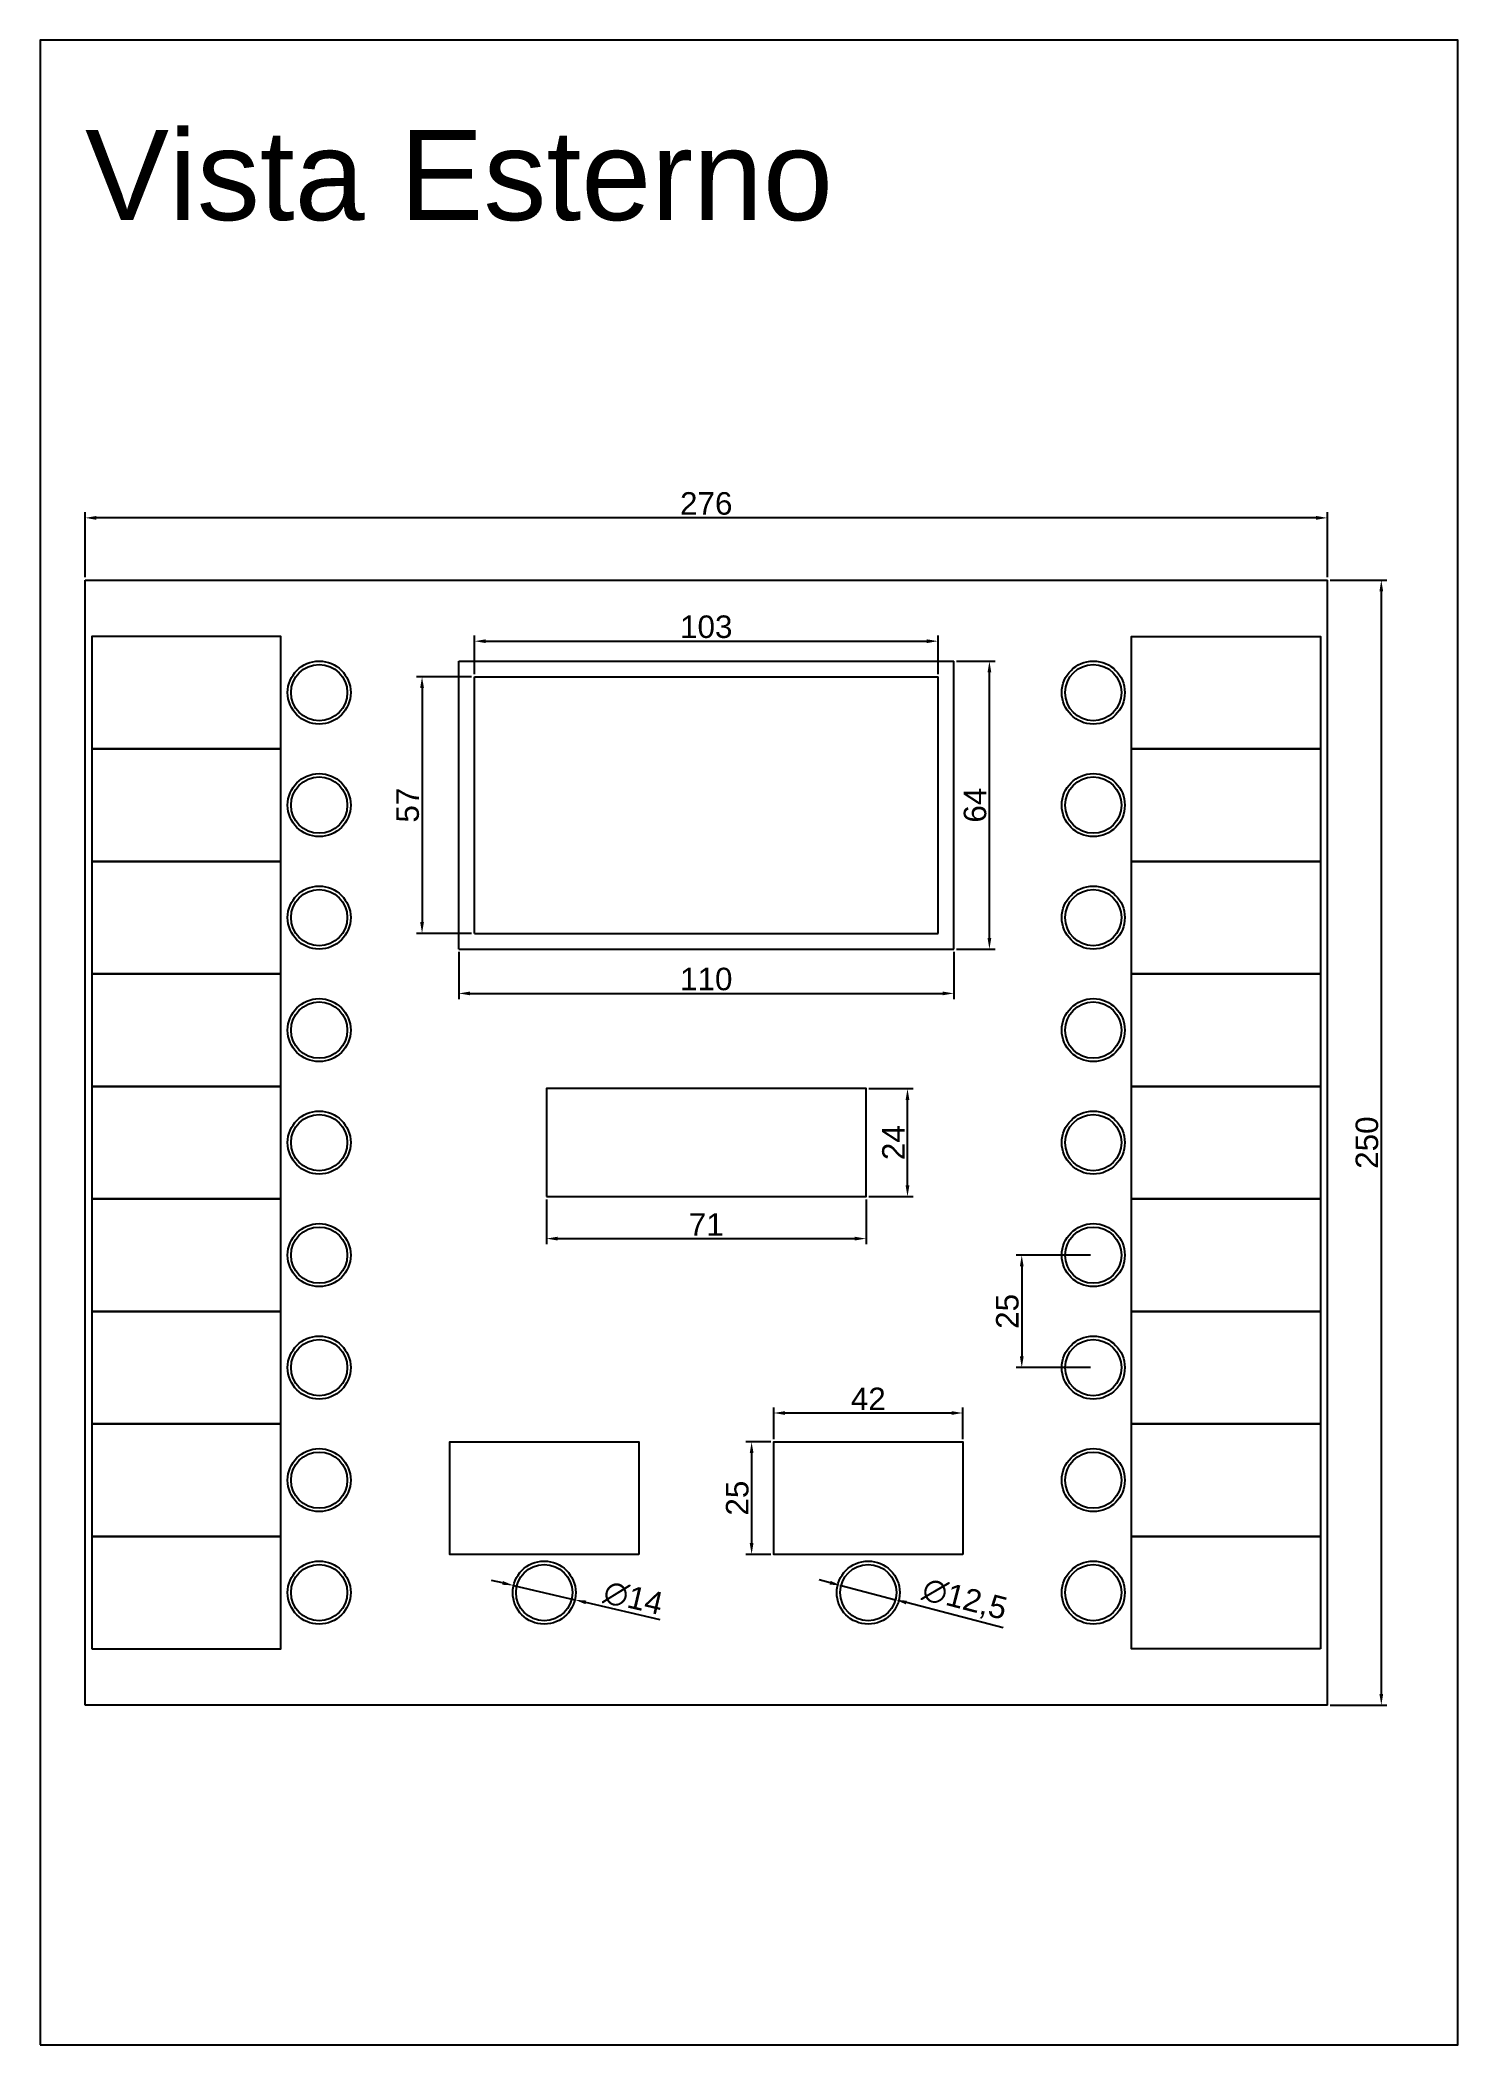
# Model space of a CAD drawing. Header units: millimetres. Extents: x 740 to 2555, y 1174 to 2620.
# Drawn here: x 740 to 1055, y 1174.5 to 1620 of the extents above; entities that cross this region are included whole.
import ezdxf

# ---------------------------------------------------------------- set-up
doc = ezdxf.new("R2010")
doc.units = ezdxf.units.MM
doc.layers.add('Quote', color=6, linetype='Continuous')
doc.styles.get("Standard").update_dxf_attribs({"font": 'arial.ttf'})
doc.dimstyles.new('ISO-50', dxfattribs={"dimtxt": 5, "dimasz": 2.5, "dimexe": 1.25, "dimexo": 0.625, "dimtad": 1, "dimtxsty": 'Standard', "dimcen": 2.5, "dimadec": 0, "dimazin": 0, "dimtfac": 1, "dimtmove": 0, "dimatfit": 3, "dimfxl": 1, "dimarcsym": 0})

msp = doc.modelspace()

# ---------------------------------------------------------------- texts
at = {"layer": 'Quote', "color": 6, "insert": (750, 1600), "char_height": 20, "attachment_point": 1}
msp.add_mtext_dynamic_manual_height_columns('Vista Esterno', width=276, gutter_width=12.5, heights=[0], dxfattribs=at)

# ---------------------------------------------------------------- blocks, each defined once
blk = doc.blocks.new('*D0')
at = {"layer": 'Defpoints', "color": 0, "transparency": 16777216}
for p in [(833, 1418), (943, 1418), (943, 1408.16)]:
    blk.add_point(p, dxfattribs=at)
at = {"layer": 'Quote', "color": 0, "lineweight": -2, "transparency": 16777216}
for p, q in [((833, 1417.38), (833, 1406.91)), ((943, 1417.38), (943, 1406.91)), ((835.5, 1408.16), (940.5, 1408.16))]:
    blk.add_line(p, q, dxfattribs=at)
at = {"layer": 'Quote', "color": 0, "transparency": 16777216}
for points in [[(835.5, 1408.57), (835.5, 1407.74), (833, 1408.16)], [(940.5, 1408.57), (940.5, 1407.74), (943, 1408.16)]]:
    blk.add_solid(points, dxfattribs=at)
at = {"layer": 'Quote', "color": 0, "transparency": 16777216, "insert": (888, 1411.33), "char_height": 5, "attachment_point": 5}
blk.add_mtext('110', dxfattribs=at)
blk = doc.blocks.new('*D2')
at = {"layer": 'Defpoints', "color": 0, "transparency": 16777216}
for p in [(943, 1482), (950.91, 1482), (943, 1418)]:
    blk.add_point(p, dxfattribs=at)
at = {"layer": 'Quote', "color": 0, "lineweight": -2, "transparency": 16777216}
for p, q in [((943.62, 1482), (952.16, 1482)), ((950.91, 1420.5), (950.91, 1479.5)), ((943.62, 1418), (952.16, 1418))]:
    blk.add_line(p, q, dxfattribs=at)
at = {"layer": 'Quote', "color": 0, "transparency": 16777216}
for points in [[(950.5, 1479.5), (951.33, 1479.5), (950.91, 1482)], [(950.5, 1420.5), (951.33, 1420.5), (950.91, 1418)]]:
    blk.add_solid(points, dxfattribs=at)
at = {"layer": 'Quote', "color": 0, "transparency": 16777216, "insert": (947.74, 1450), "char_height": 5, "attachment_point": 5, "rotation": 90}
blk.add_mtext('64', dxfattribs=at)
blk = doc.blocks.new('*D4')
at = {"layer": 'Defpoints', "color": 0, "transparency": 16777216}
for p in [(852.5, 1363), (923.5, 1363), (923.5, 1353.67)]:
    blk.add_point(p, dxfattribs=at)
at = {"layer": 'Quote', "color": 0, "lineweight": -2, "transparency": 16777216}
for p, q in [((852.5, 1362.38), (852.5, 1352.42)), ((923.5, 1362.38), (923.5, 1352.42)), ((855, 1353.67), (921, 1353.67))]:
    blk.add_line(p, q, dxfattribs=at)
at = {"layer": 'Quote', "color": 0, "transparency": 16777216}
for points in [[(855, 1354.09), (855, 1353.25), (852.5, 1353.67)], [(921, 1354.09), (921, 1353.25), (923.5, 1353.67)]]:
    blk.add_solid(points, dxfattribs=at)
at = {"layer": 'Quote', "color": 0, "transparency": 16777216, "insert": (888, 1356.81), "char_height": 5, "attachment_point": 5}
blk.add_mtext('71', dxfattribs=at)
blk = doc.blocks.new('*D5')
at = {"layer": 'Defpoints', "color": 0, "transparency": 16777216}
for p in [(923.5, 1387), (932.71, 1387), (923.5, 1363)]:
    blk.add_point(p, dxfattribs=at)
at = {"layer": 'Quote', "color": 0, "lineweight": -2, "transparency": 16777216}
for p, q in [((924.12, 1387), (933.96, 1387)), ((932.71, 1365.5), (932.71, 1384.5)), ((924.12, 1363), (933.96, 1363))]:
    blk.add_line(p, q, dxfattribs=at)
at = {"layer": 'Quote', "color": 0, "transparency": 16777216}
for points in [[(932.3, 1384.5), (933.13, 1384.5), (932.71, 1387)], [(932.3, 1365.5), (933.13, 1365.5), (932.71, 1363)]]:
    blk.add_solid(points, dxfattribs=at)
at = {"layer": 'Quote', "color": 0, "transparency": 16777216, "insert": (929.58, 1375), "char_height": 5, "attachment_point": 5, "rotation": 90}
blk.add_mtext('24', dxfattribs=at)
blk = doc.blocks.new('*D6')
at = {"layer": 'Defpoints', "color": 0, "transparency": 16777216}
for p in [(917.95, 1276.57), (930.05, 1273.43)]:
    blk.add_point(p, dxfattribs=at)
at = {"layer": 'Quote', "color": 0, "lineweight": -2, "transparency": 16777216}
for p, q in [((915.53, 1277.2), (913.11, 1277.83)), ((917.95, 1276.57), (930.05, 1273.43)), ((953.97, 1267.2), (932.47, 1272.8))]:
    blk.add_line(p, q, dxfattribs=at)
at = {"layer": 'Quote', "color": 0, "transparency": 16777216}
for points in [[(915.64, 1277.61), (915.43, 1276.8), (917.95, 1276.57)], [(932.57, 1273.2), (932.36, 1272.39), (930.05, 1273.43)]]:
    blk.add_solid(points, dxfattribs=at)
at = {"layer": 'Quote', "color": 0, "transparency": 16777216, "insert": (945.36, 1273.28), "char_height": 5, "attachment_point": 5, "rotation": 345.4127}
blk.add_mtext('∅12,5', dxfattribs=at)
blk = doc.blocks.new('*D7')
at = {"layer": 'Defpoints', "color": 0, "transparency": 16777216}
for p in [(845.18, 1276.59), (858.82, 1273.41)]:
    blk.add_point(p, dxfattribs=at)
at = {"layer": 'Quote', "color": 0, "lineweight": -2, "transparency": 16777216}
for p, q in [((842.75, 1277.16), (840.32, 1277.73)), ((845.18, 1276.59), (858.82, 1273.41)), ((877.76, 1268.98), (861.25, 1272.84))]:
    blk.add_line(p, q, dxfattribs=at)
at = {"layer": 'Quote', "color": 0, "transparency": 16777216}
for points in [[(842.84, 1277.57), (842.65, 1276.76), (845.18, 1276.59)], [(861.35, 1273.24), (861.16, 1272.43), (858.82, 1273.41)]]:
    blk.add_solid(points, dxfattribs=at)
at = {"layer": 'Quote', "color": 0, "transparency": 16777216, "insert": (871.78, 1273.78), "char_height": 5, "attachment_point": 5, "rotation": 346.8354}
blk.add_mtext('∅14', dxfattribs=at)
blk = doc.blocks.new('*D8')
at = {"layer": 'Defpoints', "color": 0, "transparency": 16777216}
for p in [(945, 1314.92), (903, 1308.5), (945, 1308.5)]:
    blk.add_point(p, dxfattribs=at)
at = {"layer": 'Quote', "color": 0, "lineweight": -2, "transparency": 16777216}
for p, q in [((903, 1309.12), (903, 1316.17)), ((905.5, 1314.92), (942.5, 1314.92)), ((945, 1309.12), (945, 1316.17))]:
    blk.add_line(p, q, dxfattribs=at)
at = {"layer": 'Quote', "color": 0, "transparency": 16777216}
for points in [[(905.5, 1315.33), (905.5, 1314.5), (903, 1314.92)], [(942.5, 1315.33), (942.5, 1314.5), (945, 1314.92)]]:
    blk.add_solid(points, dxfattribs=at)
at = {"layer": 'Quote', "color": 0, "transparency": 16777216, "insert": (924, 1318.05), "char_height": 5, "attachment_point": 5}
blk.add_mtext('42', dxfattribs=at)
blk = doc.blocks.new('*D9')
at = {"layer": 'Defpoints', "color": 0, "transparency": 16777216}
for p in [(903, 1308.5), (898.08, 1283.5), (903, 1283.5)]:
    blk.add_point(p, dxfattribs=at)
at = {"layer": 'Quote', "color": 0, "lineweight": -2, "transparency": 16777216}
for p, q in [((902.38, 1308.5), (896.83, 1308.5)), ((898.08, 1306), (898.08, 1286)), ((902.38, 1283.5), (896.83, 1283.5))]:
    blk.add_line(p, q, dxfattribs=at)
at = {"layer": 'Quote', "color": 0, "transparency": 16777216}
for points in [[(897.67, 1306), (898.5, 1306), (898.08, 1308.5)], [(897.67, 1286), (898.5, 1286), (898.08, 1283.5)]]:
    blk.add_solid(points, dxfattribs=at)
at = {"layer": 'Quote', "color": 0, "transparency": 16777216, "insert": (894.91, 1296), "char_height": 5, "attachment_point": 5, "rotation": 90}
blk.add_mtext('25', dxfattribs=at)
blk = doc.blocks.new('*D10')
at = {"layer": 'Defpoints', "color": 0, "transparency": 16777216}
for p in [(750, 1513.83), (750, 1500), (1026, 1500)]:
    blk.add_point(p, dxfattribs=at)
at = {"layer": 'Quote', "color": 0, "lineweight": -2, "transparency": 16777216}
for p, q in [((750, 1500.62), (750, 1515.08)), ((1026, 1500.62), (1026, 1515.08)), ((1023.5, 1513.83), (752.5, 1513.83))]:
    blk.add_line(p, q, dxfattribs=at)
at = {"layer": 'Quote', "color": 0, "transparency": 16777216}
for points in [[(752.5, 1514.25), (752.5, 1513.41), (750, 1513.83)], [(1023.5, 1514.25), (1023.5, 1513.41), (1026, 1513.83)]]:
    blk.add_solid(points, dxfattribs=at)
at = {"layer": 'Quote', "color": 0, "transparency": 16777216, "insert": (888, 1517.01), "char_height": 5, "attachment_point": 5}
blk.add_mtext('276', dxfattribs=at)
blk = doc.blocks.new('*D11')
at = {"layer": 'Defpoints', "color": 0, "transparency": 16777216}
for p in [(1026, 1500), (1026, 1250), (1037.98, 1250)]:
    blk.add_point(p, dxfattribs=at)
at = {"layer": 'Quote', "color": 0, "lineweight": -2, "transparency": 16777216}
for p, q in [((1026.62, 1500), (1039.23, 1500)), ((1037.98, 1497.5), (1037.98, 1252.5)), ((1026.62, 1250), (1039.23, 1250))]:
    blk.add_line(p, q, dxfattribs=at)
at = {"layer": 'Quote', "color": 0, "transparency": 16777216}
for points in [[(1037.57, 1497.5), (1038.4, 1497.5), (1037.98, 1500)], [(1037.57, 1252.5), (1038.4, 1252.5), (1037.98, 1250)]]:
    blk.add_solid(points, dxfattribs=at)
at = {"layer": 'Quote', "color": 0, "transparency": 16777216, "insert": (1034.81, 1375), "char_height": 5, "attachment_point": 5, "rotation": 90}
blk.add_mtext('250', dxfattribs=at)
blk = doc.blocks.new('*D12')
at = {"layer": 'Defpoints', "color": 0, "transparency": 16777216}
for p in [(974, 1350), (958.1, 1325), (974, 1325)]:
    blk.add_point(p, dxfattribs=at)
at = {"layer": 'Quote', "color": 0, "lineweight": -2, "transparency": 16777216}
for p, q in [((973.38, 1350), (956.85, 1350)), ((958.1, 1347.5), (958.1, 1327.5)), ((973.38, 1325), (956.85, 1325))]:
    blk.add_line(p, q, dxfattribs=at)
at = {"layer": 'Quote', "color": 0, "transparency": 16777216}
for points in [[(957.69, 1347.5), (958.52, 1347.5), (958.1, 1350)], [(957.69, 1327.5), (958.52, 1327.5), (958.1, 1325)]]:
    blk.add_solid(points, dxfattribs=at)
at = {"layer": 'Quote', "color": 0, "transparency": 16777216, "insert": (954.92, 1337.5), "char_height": 5, "attachment_point": 5, "rotation": 90}
blk.add_mtext('25', dxfattribs=at)
blk = doc.blocks.new('*D36')
at = {"layer": 'Defpoints', "color": 0, "transparency": 16777216}
for p in [(836.5, 1478.5), (824.86, 1421.5), (836.5, 1421.5)]:
    blk.add_point(p, dxfattribs=at)
at = {"layer": 'Quote', "color": 0, "lineweight": -2, "transparency": 16777216}
for p, q in [((835.88, 1478.5), (823.61, 1478.5)), ((824.86, 1476), (824.86, 1424)), ((835.88, 1421.5), (823.61, 1421.5))]:
    blk.add_line(p, q, dxfattribs=at)
at = {"layer": 'Quote', "color": 0, "transparency": 16777216}
for points in [[(824.44, 1476), (825.28, 1476), (824.86, 1478.5)], [(824.44, 1424), (825.28, 1424), (824.86, 1421.5)]]:
    blk.add_solid(points, dxfattribs=at)
at = {"layer": 'Quote', "color": 0, "transparency": 16777216, "insert": (821.69, 1450), "char_height": 5, "attachment_point": 5, "rotation": 90}
blk.add_mtext('57', dxfattribs=at)
blk = doc.blocks.new('*D37')
at = {"layer": 'Defpoints', "color": 0, "transparency": 16777216}
for p in [(939.5, 1486.43), (836.5, 1478.5), (939.5, 1478.5)]:
    blk.add_point(p, dxfattribs=at)
at = {"layer": 'Quote', "color": 0, "lineweight": -2, "transparency": 16777216}
for p, q in [((836.5, 1479.12), (836.5, 1487.68)), ((839, 1486.43), (937, 1486.43)), ((939.5, 1479.12), (939.5, 1487.68))]:
    blk.add_line(p, q, dxfattribs=at)
at = {"layer": 'Quote', "color": 0, "transparency": 16777216}
for points in [[(839, 1486.84), (839, 1486.01), (836.5, 1486.43)], [(937, 1486.84), (937, 1486.01), (939.5, 1486.43)]]:
    blk.add_solid(points, dxfattribs=at)
at = {"layer": 'Quote', "color": 0, "transparency": 16777216, "insert": (888, 1489.61), "char_height": 5, "attachment_point": 5}
blk.add_mtext('103', dxfattribs=at)

# ---------------------------------------------------------------- dimensions: what is measured, and where the dimension line sits
at = {"layer": 'Quote', "color": 6}
for base, p1, p2, picture, middle in [((750, 1513.831), (1026, 1500), (750, 1500), '*D10', (888, 1517.009)), ((943, 1408.156), (833, 1418), (943, 1418), '*D0', (888, 1411.333)), ((945, 1314.918), (903, 1308.5), (945, 1308.5), '*D8', (924, 1318.053))]:
    dim = msp.add_linear_dim(base=base, p1=p1, p2=p2, dimstyle='ISO-50', dxfattribs=at)
    dim.commit()
    dim.dimension.update_dxf_attribs({"geometry": picture, "text_midpoint": middle})
for base, p1, p2, picture, middle in [((1037.985, 1250), (1026, 1500), (1026, 1250), '*D11', (1034.807, 1375)), ((950.914, 1482), (943, 1418), (943, 1482), '*D2', (947.736, 1450)), ((932.713, 1387), (923.5, 1363), (923.5, 1387), '*D5', (929.577, 1375)), ((958.103, 1325), (974, 1350), (974, 1325), '*D12', (954.925, 1337.5)), ((898.085, 1283.5), (903, 1308.5), (903, 1283.5), '*D9', (894.907, 1296))]:
    dim = msp.add_linear_dim(base=base, p1=p1, p2=p2, angle=90, dimstyle='ISO-50', dxfattribs=at)
    dim.commit()
    dim.dimension.update_dxf_attribs({"geometry": picture, "text_midpoint": middle})
at = {"layer": 'Quote'}
dim = msp.add_linear_dim(base=(939.5, 1486.427), p1=(836.5, 1478.5), p2=(939.5, 1478.5), dimstyle='ISO-50', dxfattribs=at)
dim.commit()
dim.dimension.update_dxf_attribs({"geometry": '*D37', "text_midpoint": (888, 1489.606)})
dim = msp.add_linear_dim(base=(824.86, 1421.5), p1=(836.5, 1478.5), p2=(836.5, 1421.5), angle=90, dimstyle='ISO-50', dxfattribs=at)
dim.commit()
dim.dimension.update_dxf_attribs({"geometry": '*D36', "text_midpoint": (821.693, 1450)})
at = {"layer": 'Quote', "color": 6}
dim = msp.add_linear_dim(base=(923.5, 1353.671), p1=(852.5, 1363), p2=(923.5, 1363), dimstyle='ISO-50', dxfattribs=at)
dim.commit()
dim.dimension.update_dxf_attribs({"geometry": '*D4', "text_midpoint": (888, 1353.671), "dimtype": 160})
dim = msp.add_diameter_dim_2p(p1=(845.184, 1276.594), p2=(858.816, 1273.406), dimstyle='ISO-50', dxfattribs=at)
dim.commit()
dim.dimension.update_dxf_attribs({"geometry": '*D7', "text_midpoint": (871.023, 1270.551), "dimtype": 163})
dim = msp.add_diameter_dim_2p(p1=(917.951, 1276.574), p2=(930.049, 1273.426), dimstyle='ISO-50', dxfattribs=at)
dim.commit()
dim.dimension.update_dxf_attribs({"geometry": '*D6', "text_midpoint": (944.427, 1269.684)})

# ---------------------------------------------------------------- linework, layer by layer
for p, q in [((750, 1500), (1026, 1500)), ((750, 1250), (750, 1500)), ((1026, 1250), (1026, 1500)), ((833, 1482), (943, 1482)), ((833, 1418), (833, 1482)), ((943, 1418), (943, 1482)), ((836.5, 1478.5), (939.5, 1478.5)), ((836.5, 1421.5), (836.5, 1478.5)), ((939.5, 1421.5), (939.5, 1478.5)), ((836.5, 1421.5), (939.5, 1421.5)), ((833, 1418), (943, 1418)), ((1026, 1250), (750, 1250))]:
    msp.add_line(p, q)
at = {"color": 2}
msp.add_lwpolyline([(740, 1174.5), (1055, 1174.5), (1055, 1620), (740, 1620)], close=True, dxfattribs=at)
for points in [[(751.5, 1462.5), (793.5, 1462.5), (793.5, 1487.5), (751.5, 1487.5)], [(1024.5, 1462.5), (982.5, 1462.5), (982.5, 1487.5), (1024.5, 1487.5)], [(751.5, 1437.5), (793.5, 1437.5), (793.5, 1462.5), (751.5, 1462.5)], [(1024.5, 1437.5), (982.5, 1437.5), (982.5, 1462.5), (1024.5, 1462.5)], [(751.5, 1412.5), (793.5, 1412.5), (793.5, 1437.5), (751.5, 1437.5)], [(1024.5, 1412.5), (982.5, 1412.5), (982.5, 1437.5), (1024.5, 1437.5)], [(751.5, 1387.5), (793.5, 1387.5), (793.5, 1412.5), (751.5, 1412.5)], [(1024.5, 1387.5), (982.5, 1387.5), (982.5, 1412.5), (1024.5, 1412.5)], [(751.5, 1362.5), (793.5, 1362.5), (793.5, 1387.5), (751.5, 1387.5)], [(852.5, 1363), (923.5, 1363), (923.5, 1387), (852.5, 1387)], [(1024.5, 1362.5), (982.5, 1362.5), (982.5, 1387.5), (1024.5, 1387.5)], [(751.5, 1337.5), (793.5, 1337.5), (793.5, 1362.5), (751.5, 1362.5)], [(1024.5, 1337.5), (982.5, 1337.5), (982.5, 1362.5), (1024.5, 1362.5)], [(751.5, 1312.5), (793.5, 1312.5), (793.5, 1337.5), (751.5, 1337.5)], [(1024.5, 1312.5), (982.5, 1312.5), (982.5, 1337.5), (1024.5, 1337.5)], [(751.5, 1287.5), (793.5, 1287.5), (793.5, 1312.5), (751.5, 1312.5)], [(1024.5, 1287.5), (982.5, 1287.5), (982.5, 1312.5), (1024.5, 1312.5)], [(873, 1283.5), (831, 1283.5), (831, 1308.5), (873, 1308.5)], [(945, 1283.5), (903, 1283.5), (903, 1308.5), (945, 1308.5)], [(751.5, 1262.5), (793.5, 1262.5), (793.5, 1287.5), (751.5, 1287.5)], [(1024.5, 1262.5), (982.5, 1262.5), (982.5, 1287.5), (1024.5, 1287.5)]]:
    msp.add_lwpolyline(points, close=True)
for centre, radius in [((802, 1475), 7), ((802, 1475), 6.25), ((974, 1475), 7), ((974, 1475), 6.25), ((802, 1450), 7), ((974, 1450), 7), ((802, 1450), 6.25), ((974, 1450), 6.25), ((802, 1425), 7), ((802, 1425), 6.25), ((974, 1425), 7), ((974, 1425), 6.25), ((802, 1400), 7), ((802, 1400), 6.25), ((974, 1400), 7), ((974, 1400), 6.25), ((802, 1375), 7), ((802, 1375), 6.25), ((974, 1375), 7), ((974, 1375), 6.25), ((802, 1350), 7), ((802, 1350), 6.25), ((974, 1350), 7), ((974, 1350), 6.25), ((802, 1325), 7), ((802, 1325), 6.25), ((974, 1325), 7), ((974, 1325), 6.25), ((802, 1300), 7), ((802, 1300), 6.25), ((974, 1300), 7), ((974, 1300), 6.25), ((802, 1275), 7), ((802, 1275), 6.25), ((852, 1275), 7), ((852, 1275), 6.25), ((924, 1275), 7), ((924, 1275), 6.25), ((974, 1275), 7), ((974, 1275), 6.25)]:
    msp.add_circle(centre, radius)

msp.set_redraw_order([(e.dxf.handle, doc.entitydb.next_handle()) for e in msp.query("TEXT MTEXT ATTDEF DIMENSION ARC_DIMENSION")])  # texts and dimensions are drawn at this point

doc.saveas('drawing.dxf')
